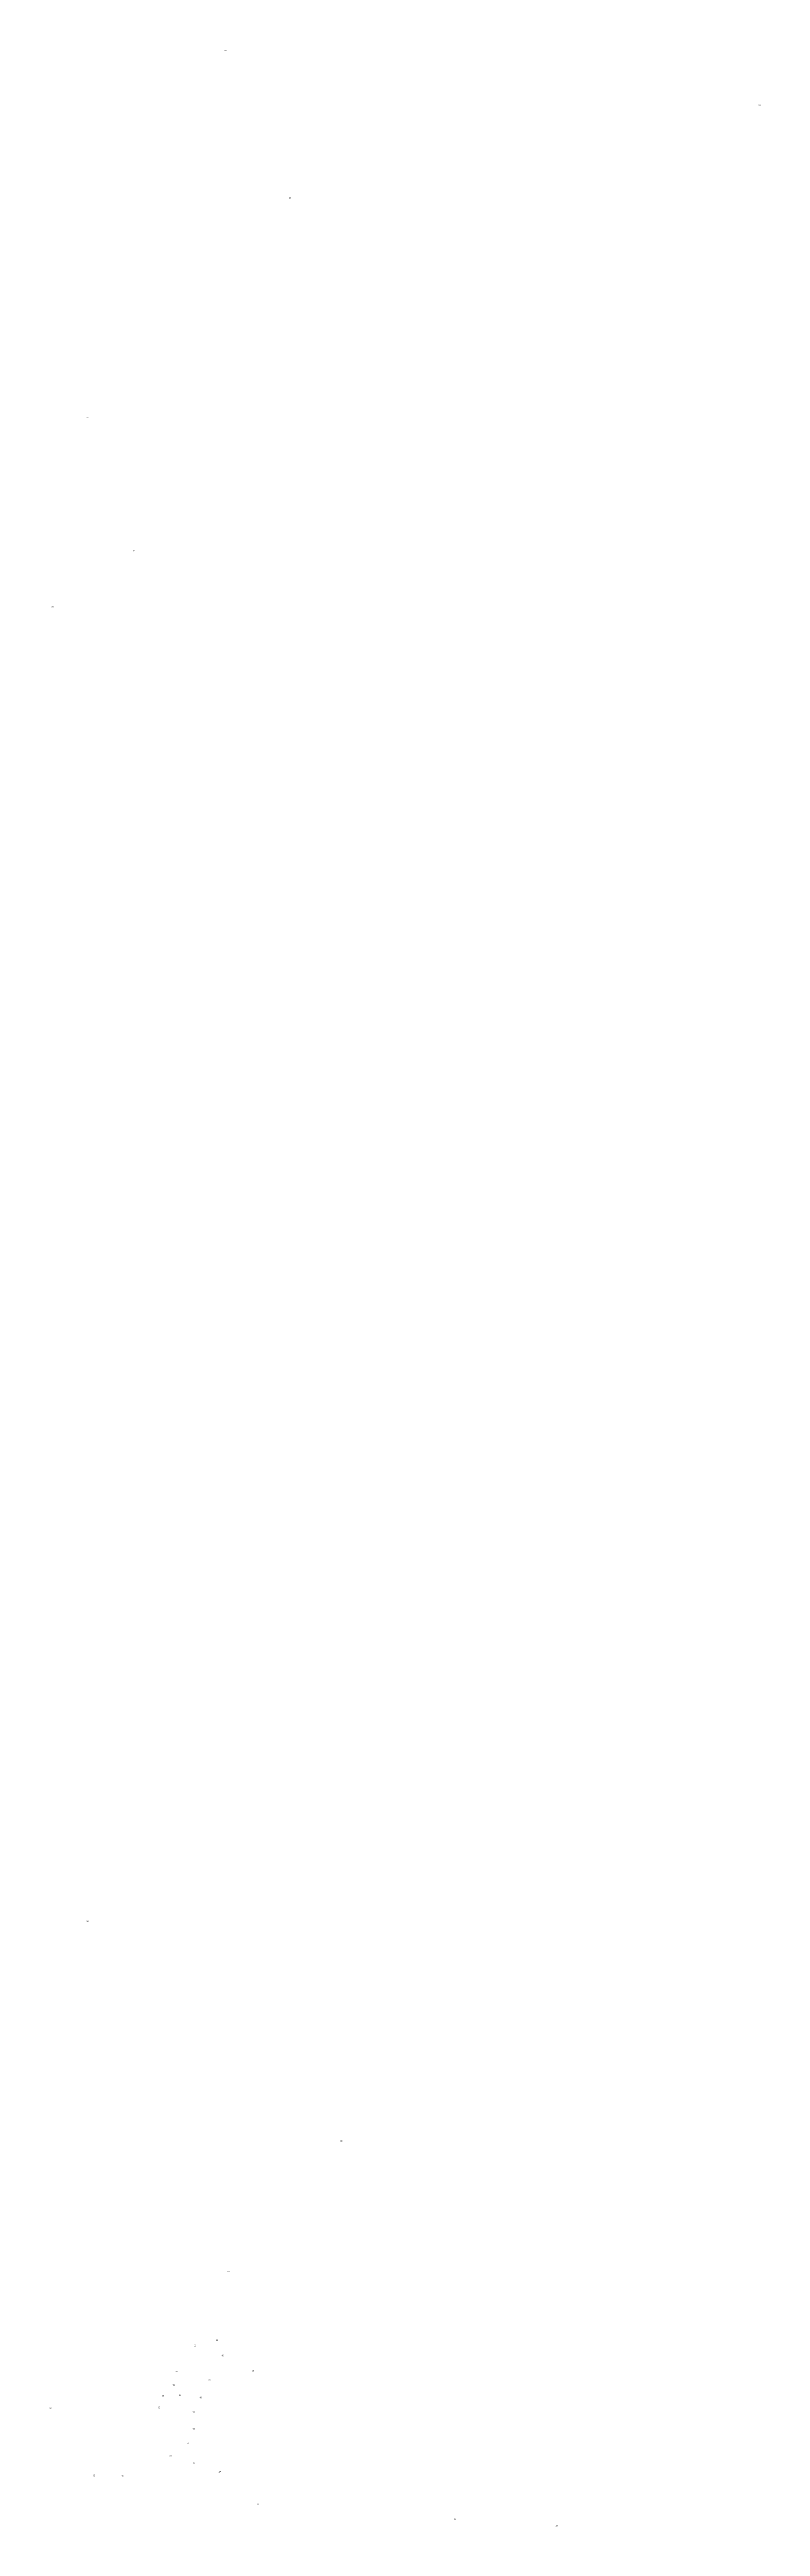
# Model space of a CAD drawing. Extents: x 538696 to 554460, y 1851264 to 1863934.
# Drawn here: x 543954 to 544473, y 1853289 to 1855099 of the extents above; entities that cross this region are included whole.
import ezdxf

# ---------------------------------------------------------------- set-up
doc = ezdxf.new("R2010")
doc.units = 0
doc.layers.add('Level 20', color=7, linetype='Continuous')

msp = doc.modelspace()

# ---------------------------------------------------------------- texts
at = {"layer": 'Level 20'}
for s, p in [('23', (544081.6, 1855098.2)), ('23', (544472, 1855058.2)), ('23', (544128.8, 1854990.1)), ('26', (543980.7, 1854829.6)), ('26', (544014.6, 1854732.4)), ('26', (543955.1, 1854691.6)), ('32', (543980.9, 1853730.8)), ('33', (544166.3, 1853570.4)), ('33', (544083.8, 1853475.1)), ('33', (544075.4, 1853424.7)), ('33', (544059.2, 1853420.8)), ('33', (544079.6, 1853413.5)), ('33', (544043.7, 1853391.8)), ('33', (544045.8, 1853401.6)), ('33', (544069.9, 1853395.5)), ('33', (544101.7, 1853402.4)), ('32', (543953.7, 1853375.2)), ('33', (544033.1, 1853375.5)), ('33', (544035.9, 1853384.2)), ('33', (544048.4, 1853384.4)), ('33', (544058.4, 1853372.3)), ('33', (544063.5, 1853382.8)), ('33', (544058.4, 1853360.1)), ('33', (544041.5, 1853340.3)), ('33', (544054.1, 1853349.9)), ('33', (544058.7, 1853335)), ('32', (543985.6, 1853325.8)), ('33', (544006.3, 1853325.4)), ('33', (544077.4, 1853328.5)), ('33', (544105.5, 1853305.3)), ('33', (544249.4, 1853293.8)), ('33', (544323.7, 1853289.1))]:
    msp.add_text(s, height=1, dxfattribs=at).set_placement(p)

doc.saveas('drawing.dxf')
